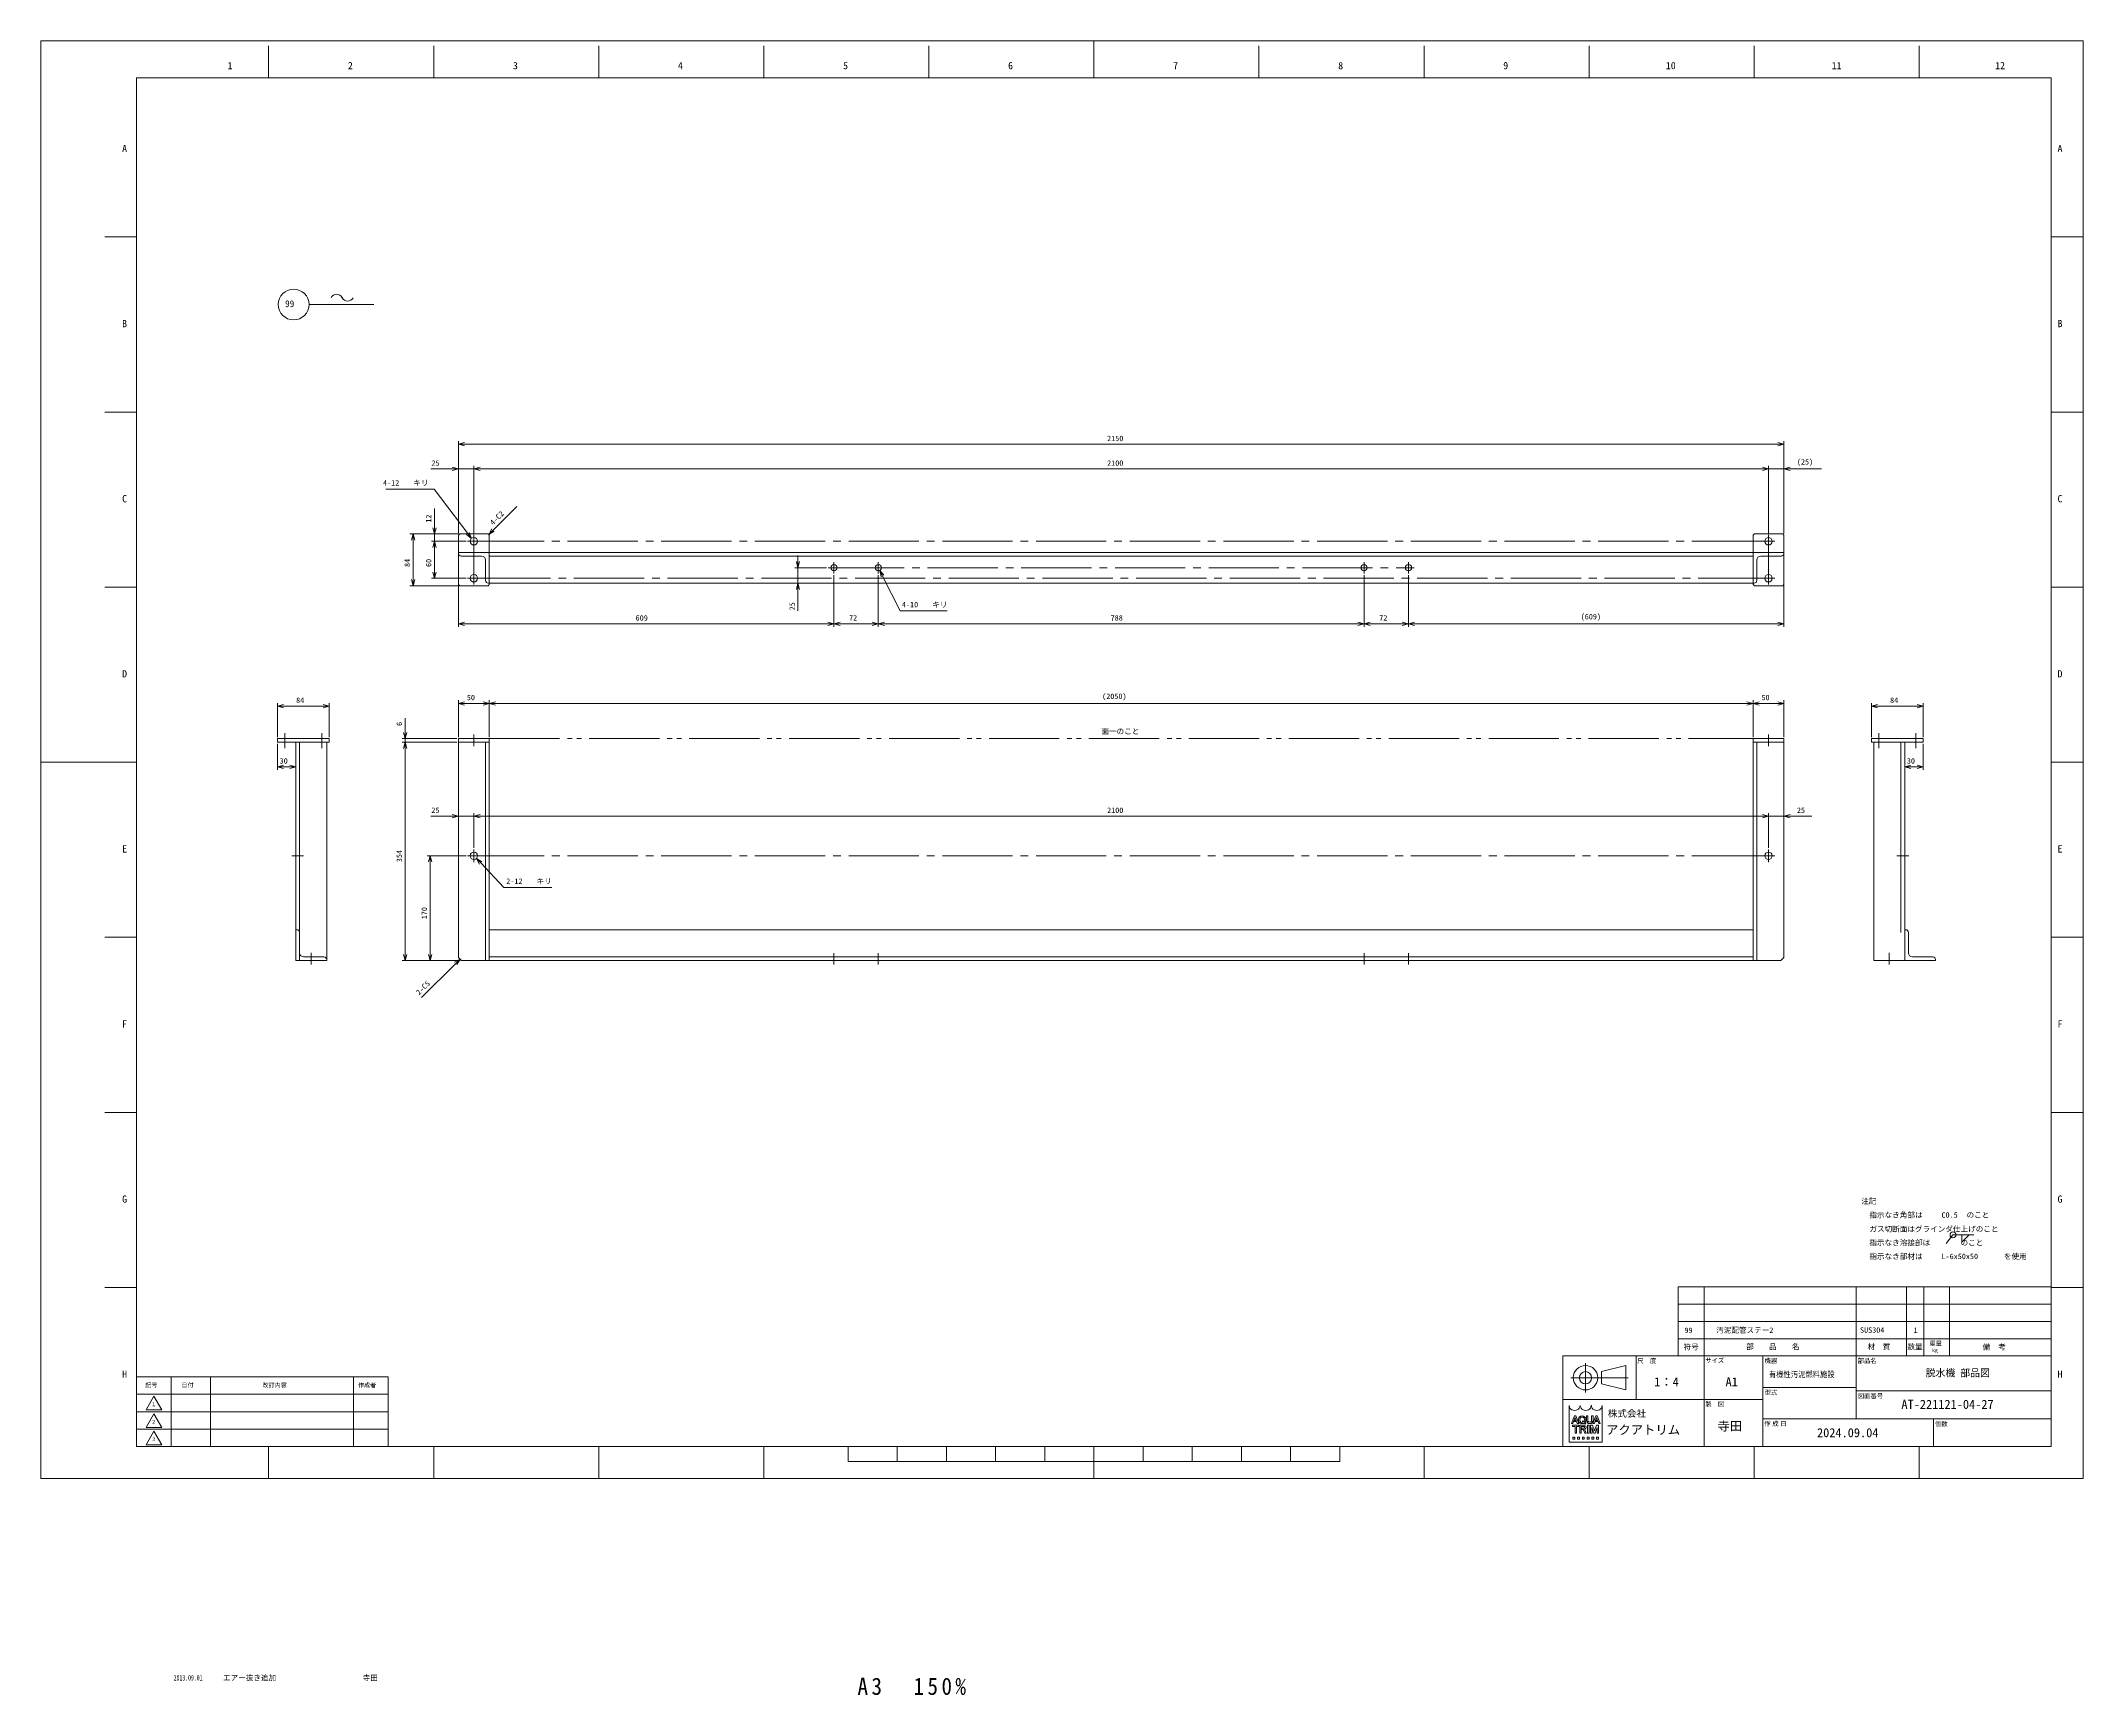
# Model space of a CAD drawing. Units: millimetres at full size. Extents: x -1656 to 1656, y -1508 to 1175.
import ezdxf
from ezdxf.enums import TextEntityAlignment as Align

# ---------------------------------------------------------------- set-up
doc = ezdxf.new("R2010")
doc.units = ezdxf.units.MM
doc.header["$LTSCALE"] = 12.6647
doc.linetypes.add('CHAIN2', pattern=[12, 9, -1, 1, -1])
doc.linetypes.add('DOUBLE_CHAIN2', pattern=[12.8, 9, -1, 0.6, -0.6, 0.6, -1])
for name, color, linetype, lineweight in [('0-0_90_FRAME', 2, 'Continuous', 9), ('0-1_91_BLANK', 6, 'Continuous', 9), ('0-2_08_DIM', 3, 'Continuous', 9), ('0-3_06_PHANTOM', 7, 'DOUBLE_CHAIN2', 9), ('0-4_0', 134, 'Continuous', 9), ('0-5_05_CENTER', 2, 'CHAIN2', 9), ('0-6_04_HIDDEN', 7, 'Continuous', 9)]:
    doc.layers.add(name, color=color, linetype=linetype, lineweight=lineweight)
doc.layers.add('0-7_07_TEXT', color=3, linetype='Continuous')
doc.layers.add('0-8', color=7, linetype='Continuous')
doc.styles.add('ＭＳ ゴシック', font='')
doc.styles.add('ＭＳ Ｐゴシック', font='')
doc.styles.get('ＭＳ ゴシック').set_extended_font_data('MS Gothic')
doc.styles.get('ＭＳ Ｐゴシック').set_extended_font_data('MS PGothic')

# ---------------------------------------------------------------- blocks, each defined once
blk = doc.blocks.new('p1ba05')
at = {"layer": '0-2_08_DIM'}
for centre, start, end in [((-2.954, 0.285), 24.22764, 155.57578), ((0, 1.621), 204.22764, 335.57578)]:
    blk.add_arc(centre, 1.621, start, end, dxfattribs=at)
blk = doc.blocks.new('Weld-line')
at = {"layer": '0-2_08_DIM'}
blk.add_line((0, 0), (1, 0), dxfattribs=at)
blk = doc.blocks.new('Weld10-s5')
at = {"layer": '0-2_08_DIM'}
blk.add_circle((0, 0), 2, dxfattribs=at)
blk = doc.blocks.new('Weld10-a1')
at = {"layer": '0-2_08_DIM'}
blk.add_lwpolyline([(5, 0), (0, 5), (0, 0)], close=True, dxfattribs=at)
blk = doc.blocks.new('Jis_w20130906110600')
at = {"layer": '0-2_08_DIM'}
blk.add_line((-4.631, -5.765), (0, 0), dxfattribs=at)
blk.add_blockref('Weld10-s5', (0, 0), dxfattribs=at)
at = {"layer": '0-2_08_DIM', "xscale": 14, "yscale": 14}
blk.add_blockref('Weld-line', (0, 0), dxfattribs=at)
at = {"layer": '0-2_08_DIM', "xscale": -1, "rotation": 180}
blk.add_blockref('Weld10-a1', (6, 0), dxfattribs=at)
blk = doc.blocks.new('KK015066_54_5_1_1')
at = {"layer": '0-6_04_HIDDEN'}
for p, q in [((1.5, 50), (0, 50)), ((0, 0), (0, 50)), ((6, 12.5), (6, 45.5)), ((0, 0), (50, 0)), ((45.5, 6), (12.5, 6)), ((50, 1.5), (50, 0))]:
    blk.add_line(p, q, dxfattribs=at)
for centre, radius, start, end in [((1.5, 45.5), 4.5, 0, 90), ((12.5, 12.5), 6.5, 180, 270), ((45.5, 1.5), 4.5, 0, 90)]:
    blk.add_arc(centre, radius, start, end, dxfattribs=at)
blk = doc.blocks.new('AM_BALLOON1')
at = {"layer": '0-2_08_DIM'}
blk.add_circle((0, 0), 5, dxfattribs=at)
blk = doc.blocks.new('_Open30')
at = {"layer": '0-2_08_DIM'}
blk.add_line((0, 0), (-1, 0), dxfattribs=at)
blk.add_lwpolyline([(-1, 0.268), (0, 0), (-1, -0.268)], dxfattribs=at)

msp = doc.modelspace()

# ---------------------------------------------------------------- linework, layer by layer
at = {"layer": '0-0_90_FRAME'}
for p, q in [((-1286.9, 1115.59), (-1286.9, 1167.44)), ((-1019.17, 1115.59), (-1019.17, 1167.44)), ((-751.44, 1115.59), (-751.44, 1167.44)), ((-483.7, 1115.59), (-483.7, 1167.44)), ((-215.97, 1115.59), (-215.97, 1167.44)), ((319.5, 1115.59), (319.5, 1167.44)), ((587.24, 1115.59), (587.24, 1167.44)), ((854.97, 1115.59), (854.97, 1167.44)), ((1122.71, 1115.59), (1122.71, 1167.44)), ((1390.44, 1115.59), (1390.44, 1167.44)), ((-1501.02, 857.45), (-1552.87, 857.45)), ((1656.41, 857.45), (1604.56, 857.45)), ((-1501.02, 573.46), (-1552.87, 573.46)), ((1656.41, 573.46), (1604.56, 573.46)), ((-1501.02, 289.47), (-1552.87, 289.47)), ((1656.41, 289.47), (1604.56, 289.47)), ((-1501.02, -278.51), (-1552.87, -278.51)), ((1656.41, -278.51), (1604.56, -278.51)), ((-1501.02, -562.5), (-1552.87, -562.5)), ((1656.41, -562.5), (1604.56, -562.5)), ((-1501.02, -846.49), (-1552.87, -846.49)), ((999.67, -845.54), (999.67, -957.54)), ((999.67, -845.54), (1604.56, -845.54)), ((1041.67, -845.54), (1041.67, -957.54)), ((1288.03, -845.54), (1288.03, -957.54)), ((1369.81, -845.54), (1369.81, -957.54)), ((1397.81, -845.54), (1397.81, -957.54)), ((1439.81, -845.54), (1439.81, -957.54)), ((1656.41, -846.49), (1604.56, -846.49)), ((999.67, -873.54), (1604.56, -873.54)), ((999.67, -901.54), (1604.56, -901.54)), ((999.67, -929.54), (1604.56, -929.54)), ((828.74, -1067.35), (832.33, -1057.27)), ((831.27, -1054.55), (833.39, -1054.55)), ((834.02, -1062.03), (832.33, -1057.27)), ((838.22, -1067.29), (833.39, -1054.55)), ((850.64, -1062.18), (850.64, -1054.55)), ((852.95, -1054.55), (850.64, -1054.55)), ((852.95, -1061.72), (852.95, -1054.55)), ((861.4, -1062.18), (861.4, -1054.55)), ((863.57, -1067.35), (867.16, -1057.27)), ((866.1, -1054.55), (868.22, -1054.55)), ((868.86, -1062.03), (867.16, -1057.27)), ((873.05, -1067.29), (868.22, -1054.55)), ((826.44, -1067.35), (826.44, -1067.29)), ((826.44, -1067.35), (828.74, -1067.35)), ((828.1, -1069.92), (838.6, -1069.92)), ((828.1, -1069.92), (828.1, -1071.71)), ((828.1, -1071.71), (831.94, -1071.71)), ((828.74, -1089.43), (828.74, -1092.5)), ((829.99, -1063.98), (830.68, -1062.03)), ((829.99, -1063.98), (834.72, -1063.98)), ((830.68, -1062.03), (834.02, -1062.03)), ((832.2, -1082.72), (832.2, -1071.96)), ((832.2, -1082.72), (834.5, -1082.72)), ((834.5, -1082.72), (834.5, -1071.96)), ((834.76, -1071.71), (838.6, -1071.71)), ((836.42, -1089.43), (836.42, -1092.5)), ((837.67, -1060.18), (837.67, -1061.72)), ((838.22, -1067.35), (838.22, -1067.29)), ((838.6, -1069.92), (838.6, -1071.71)), ((839.81, -1060.33), (839.81, -1061.56)), ((840.06, -1069.92), (840.06, -1082.72)), ((840.06, -1069.92), (845.95, -1069.92)), ((842.37, -1071.71), (846.26, -1071.71)), ((842.44, -1076.65), (842.44, -1074.86)), ((842.44, -1074.86), (846.26, -1074.86)), ((842.44, -1076.65), (844.96, -1076.65)), ((844.06, -1063.96), (845.2, -1062.75)), ((844.06, -1063.96), (845.11, -1064.98)), ((844.11, -1089.43), (844.11, -1092.5)), ((845.2, -1062.75), (849.94, -1066.66)), ((845.91, -1077.3), (847.86, -1082.72)), ((846.56, -1063.82), (848.21, -1065.18)), ((846.68, -1066.5), (848.46, -1068.24)), ((847.32, -1060.33), (847.32, -1061.56)), ((847.86, -1082.72), (850.34, -1082.72)), ((848.14, -1077.22), (850.34, -1082.62)), ((848.46, -1068.24), (849.94, -1066.66)), ((849.46, -1060.18), (849.46, -1061.72)), ((850.34, -1082.62), (850.34, -1082.72)), ((851.79, -1089.43), (851.79, -1092.5)), ((852.29, -1069.92), (855.1, -1069.92)), ((852.29, -1069.92), (852.29, -1071.71)), ((852.29, -1082.72), (852.29, -1080.93)), ((852.54, -1080.67), (852.54, -1071.96)), ((854.85, -1080.67), (854.85, -1071.96)), ((855.1, -1069.92), (855.1, -1071.71)), ((856.4, -1067.35), (855.64, -1067.35)), ((857.41, -1069.92), (860.76, -1069.92)), ((859.48, -1089.43), (859.48, -1092.5)), ((862.66, -1082.72), (859.71, -1073.76)), ((863.82, -1079.22), (860.76, -1069.92)), ((861.27, -1067.35), (861.27, -1067.29)), ((861.27, -1067.35), (863.57, -1067.35)), ((862.66, -1082.72), (864.97, -1082.72)), ((863.82, -1079.22), (866.87, -1069.92)), ((864.82, -1063.98), (865.52, -1062.03)), ((864.82, -1063.98), (869.55, -1063.98)), ((864.97, -1082.72), (867.92, -1073.76)), ((865.52, -1062.03), (868.86, -1062.03)), ((870.22, -1069.92), (866.87, -1069.92)), ((870.24, -1089.43), (870.24, -1092.5)), ((873.05, -1067.35), (873.05, -1067.29)), ((-1286.9, -1156.24), (-1286.9, -1104.63)), ((-1019.17, -1156.24), (-1019.17, -1104.63)), ((-751.44, -1156.24), (-751.44, -1104.63)), ((-483.7, -1156.24), (-483.7, -1104.63)), ((587.24, -1156.24), (587.24, -1104.63)), ((854.97, -1156.24), (854.97, -1104.63)), ((1122.71, -1156.24), (1122.71, -1104.63)), ((1390.44, -1156.24), (1390.44, -1104.63))]:
    msp.add_line(p, q, dxfattribs=at)
at = {"layer": '0-0_90_FRAME', "color": 6}
for p, q in [((51.77, 1175.44), (51.77, 1115.59)), ((-1656.41, 5.48), (-1501.02, 5.48)), ((1656.41, 5.48), (1604.56, 5.48)), ((-347.06, -1128.56), (-347.06, -1104.63)), ((-267.3, -1128.56), (-267.3, -1104.63)), ((-187.53, -1128.56), (-187.53, -1104.63)), ((-107.76, -1128.56), (-107.76, -1104.63)), ((-28, -1128.56), (-28, -1104.63)), ((51.77, -1156.24), (51.77, -1104.63)), ((131.53, -1128.56), (131.53, -1104.63)), ((211.3, -1128.56), (211.3, -1104.63)), ((291.07, -1128.56), (291.07, -1104.63)), ((370.83, -1128.56), (370.83, -1104.63)), ((450.6, -1128.56), (450.6, -1104.63)), ((-347.06, -1128.56), (450.6, -1128.56))]:
    msp.add_line(p, q, dxfattribs=at)
at = {"layer": '0-0_90_FRAME', "color": 134}
for p, q in [((931.36, -1028.26), (931.36, -957.54)), ((999.67, -957.54), (1604.56, -957.54)), ((1041.67, -1104.63), (1041.67, -957.54)), ((1136.99, -1104.63), (1136.99, -957.54)), ((1288.03, -957.54), (1288.03, -1059.37)), ((-1445.02, -1104.63), (-1445.02, -991.48)), ((-1381.02, -1104.63), (-1381.02, -991.48)), ((-1149.02, -1104.63), (-1149.02, -991.48)), ((825.43, -992.9), (918.49, -992.9)), ((849.19, -1016.66), (849.19, -969.14)), ((-1501.02, -1019.77), (-1093.02, -1019.77)), ((1136.99, -1008.46), (1288.03, -1008.46)), ((1288.03, -1014.11), (1604.56, -1014.11)), ((-1501.02, -1048.06), (-1093.02, -1048.06)), ((1136.99, -1028.26), (812.56, -1028.26)), ((1136.99, -1059.37), (1604.56, -1059.37)), ((1413.53, -1059.37), (1413.53, -1104.63)), ((-1501.02, -1076.34), (-1093.02, -1076.34))]:
    msp.add_line(p, q, dxfattribs=at)
at = {"layer": '0-0_90_FRAME', "color": 6}
msp.add_lwpolyline([(-1501.02, -1104.63), (1604.56, -1104.63), (1604.56, 1115.59), (-1501.02, 1115.59)], close=True, dxfattribs=at)
at = {"layer": '0-0_90_FRAME', "color": 134}
for points in [[(812.56, -1104.63), (1604.56, -1104.63), (1604.56, -957.54), (812.56, -957.54)], [(-1501.02, -1104.63), (-1093.02, -1104.63), (-1093.02, -991.48), (-1501.02, -991.48)], [(874.93, -983), (914.53, -973.1), (914.53, -1012.7), (874.93, -1002.8)], [(-1485.75, -1045.05), (-1473.02, -1023), (-1460.29, -1045.05)], [(-1485.75, -1073.34), (-1473.02, -1051.29), (-1460.29, -1073.34)], [(-1485.75, -1101.62), (-1473.02, -1079.58), (-1460.29, -1101.62)]]:
    msp.add_lwpolyline(points, close=True, dxfattribs=at)
at = {"layer": '0-0_90_FRAME'}
for points in [[(876.38, -1037.94), (876.38, -1097.12), (822.59, -1097.12), (822.59, -1037.94)], [(826.44, -1067.35), (826.44, -1067.29), (831.27, -1054.55)], [(859.09, -1061.72), (859.09, -1054.55), (861.4, -1054.55)], [(861.27, -1067.35), (861.27, -1067.29), (866.1, -1054.55)], [(828.74, -1089.43), (831.81, -1089.43), (831.81, -1092.5), (828.74, -1092.5)], [(838.22, -1067.35), (835.92, -1067.35), (834.72, -1063.98)], [(836.42, -1089.43), (839.5, -1089.43), (839.5, -1092.5), (836.42, -1092.5)], [(840.06, -1082.72), (842.37, -1082.72), (842.37, -1071.71)], [(844.11, -1089.43), (847.18, -1089.43), (847.18, -1092.5), (844.11, -1092.5)], [(851.79, -1089.43), (854.87, -1089.43), (854.87, -1092.5), (851.79, -1092.5)], [(852.29, -1082.72), (855.1, -1082.72), (855.1, -1080.93)], [(857.41, -1069.92), (857.41, -1082.72), (859.72, -1082.72), (859.71, -1073.76)], [(859.48, -1089.43), (862.55, -1089.43), (862.55, -1092.5), (859.48, -1092.5)], [(870.24, -1089.43), (867.16, -1089.43), (867.16, -1092.5), (870.24, -1092.5)], [(867.92, -1073.76), (867.92, -1082.72), (870.22, -1082.72), (870.22, -1069.92)], [(873.05, -1067.35), (870.75, -1067.35), (869.55, -1063.98)]]:
    msp.add_lwpolyline(points, dxfattribs=at)
at = {"layer": '0-0_90_FRAME', "color": 134}
for radius in [19.8, 9.9]:
    msp.add_circle((849.19, -992.9), radius, dxfattribs=at)
at = {"layer": '0-0_90_FRAME'}
for centre, radius, start, end in [((822.59, -1038.2), 0.256, 0, 90), ((840.52, -1038.2), 0.256, 0, 180), ((840.52, -1038.2), 0.256, 0, 90), ((858.45, -1038.2), 0.256, 0, 180), ((876.38, -1038.2), 0.256, 90, 180), ((831.94, -1071.96), 0.256, 0, 90), ((834.76, -1071.96), 0.256, 90, 180), ((844.96, -1077.68), 1.02, 21.9283, 90), ((846.2, -1073.28), 1.58, 271.99706, 88.00294), ((846.59, -1077.85), 1.68, 22.27295, 58.55311), ((856.06, -1061.95), 5.42, 182.45003, 265.55526), ((852.29, -1071.96), 0.256, 0, 90), ((852.29, -1080.67), 0.256, 270, 0), ((857.52, -1061.78), 4.57, 179.25279, 218.96457), ((856.02, -1060.92), 4.26, 241.15773, 298.84227), ((855.1, -1071.96), 0.256, 90, 180), ((855.1, -1080.67), 0.256, 180, 270), ((855.98, -1061.95), 5.42, 274.44474, 357.54997), ((854.52, -1061.78), 4.57, 321.03543, 0.74721)]:
    msp.add_arc(centre, radius, start, end, dxfattribs=at)
for centre, major_axis, ratio, start_param, end_param in [((831.56, -1038.2), (-8.71, 0), 0.882353, 6.2831853, 9.424778), ((843.56, -1060.18), (-5.89, 0), 0.956522, 3.1415927, 6.2831853), ((843.56, -1060.33), (3.76, 0), 0.994718, 6.2831853, 9.424778), ((849.49, -1038.2), (-8.71, 0), 0.882353, 6.2831853, 9.424778), ((867.42, -1038.2), (-8.71, 0), 0.882353, 6.2831853, 9.424778), ((843.56, -1061.72), (-5.89, 0), 0.956522, 6.2831853, 8.4104559), ((843.56, -1061.57), (3.76, 0), 0.995036, 3.1415927, 5.1354926), ((845.95, -1073.28), (-4.13, 0), 0.81482, 1.9440695, 4.712389), ((843.56, -1061.57), (3.76, 0), 0.995036, 5.6366671, 6.2831853), ((843.56, -1061.72), (-5.89, 0), 0.956522, 2.4802046, 3.1415927)]:
    msp.add_ellipse(centre, major_axis=major_axis, ratio=ratio, start_param=start_param, end_param=end_param, dxfattribs=at)
at = {"layer": '0-1_91_BLANK'}
msp.add_lwpolyline([(-1656.41, -1156.24), (1656.41, -1156.24), (1656.41, 1175.44), (-1656.41, 1175.44)], close=True, dxfattribs=at)
at = {"layer": '0-2_08_DIM'}
for p, q in [((-1221.29, 747.73), (-1116.46, 747.73)), ((-978.95, 376.29), (-978.95, 526.09)), ((1161.06, 521.09), (-968.95, 521.09)), ((1171.06, 376.29), (1171.06, 526.09)), ((-988.95, 481.09), (-1023.95, 481.09)), ((-978.95, 376.29), (-978.95, 486.09)), ((-953.95, 481.09), (-978.95, 481.09)), ((-953.95, 376.58), (-953.95, 486.09)), ((-953.95, 376.58), (-953.95, 486.09)), ((-943.95, 481.09), (-933.95, 481.09)), ((-943.95, 481.09), (1136.06, 481.09)), ((1136.06, 481.09), (1126.06, 481.09)), ((1146.06, 376.58), (1146.06, 486.09)), ((1146.06, 376.58), (1146.06, 486.09)), ((1146.06, 481.09), (1171.06, 481.09)), ((1171.06, 376.29), (1171.06, 486.09)), ((1181.06, 481.09), (1232.06, 481.09)), ((-1017.93, 385.79), (-1017.93, 416.79)), ((-922.88, 381.86), (-884.29, 420.45)), ((-979.45, 375.79), (-1057.65, 375.79)), ((-1052.65, 301.79), (-1052.65, 365.79)), ((-979.45, 375.79), (-1022.93, 375.79)), ((-1017.93, 363.79), (-1017.93, 375.79)), ((-966.74, 363.79), (-1022.93, 363.79)), ((-966.74, 363.79), (-1022.93, 363.79)), ((-1017.93, 353.79), (-1017.93, 313.79)), ((-1017.93, 353.79), (-1017.93, 343.79)), ((-428.25, 330.79), (-428.25, 340.79)), ((-966.74, 303.79), (-1022.93, 303.79)), ((-978.95, 298.29), (-978.95, 224.98)), ((-381.79, 320.79), (-433.25, 320.79)), ((-428.25, 320.79), (-428.25, 295.79)), ((-369.95, 308.95), (-369.95, 224.98)), ((-369.95, 308.69), (-369.95, 224.98)), ((-297.95, 308.95), (-297.95, 224.98)), ((-297.95, 308.95), (-297.95, 224.98)), ((490.05, 308.95), (490.05, 224.98)), ((490.05, 308.95), (490.05, 224.98)), ((562.05, 308.95), (562.05, 224.98)), ((562.05, 308.95), (562.05, 224.98)), ((1171.06, 298.29), (1171.06, 224.98)), ((-979.45, 291.79), (-1057.65, 291.79)), ((-381.79, 295.79), (-433.25, 295.79)), ((-428.25, 285.79), (-428.25, 250.79)), ((-379.95, 229.98), (-968.95, 229.98)), ((-359.95, 229.98), (-307.95, 229.98)), ((-287.95, 229.98), (480.05, 229.98)), ((500.05, 229.98), (552.05, 229.98)), ((572.05, 229.98), (1161.06, 229.98)), ((-1272.68, 46.24), (-1272.68, 101.47)), ((-1188.68, 46.24), (-1188.68, 101.47)), ((-978.95, 46.24), (-978.95, 105.87)), ((-938.95, 100.87), (-968.95, 100.87)), ((-928.95, 46.24), (-928.95, 105.87)), ((-928.95, 46.24), (-928.95, 105.87)), ((-918.95, 100.87), (1111.06, 100.87)), ((1121.06, 46.24), (1121.06, 105.87)), ((1121.06, 46.24), (1121.06, 105.87)), ((1131.06, 100.87), (1161.06, 100.87)), ((1171.06, 46.24), (1171.06, 105.87)), ((1312.9, 46.24), (1312.9, 101.47)), ((1396.9, 46.24), (1396.9, 101.47)), ((-1262.68, 96.47), (-1198.68, 96.47)), ((-1065.53, 53.74), (-1065.53, 76.74)), ((1386.9, 96.47), (1322.9, 96.47)), ((-1272.68, 35.24), (-1272.68, -7.03)), ((-1242.68, 35.24), (-1242.68, -7.03)), ((-981.45, 43.74), (-1070.53, 43.74)), ((-981.45, 37.74), (-1070.53, 37.74)), ((-981.45, 37.74), (-1070.53, 37.74)), ((-1065.53, 37.74), (-1065.53, 43.74)), ((1366.9, 35.24), (1366.9, -7.03)), ((1396.9, 35.24), (1396.9, -7.03)), ((-1065.53, -306.26), (-1065.53, 27.74)), ((-1065.53, 27.74), (-1065.53, 17.74)), ((-1252.68, -2.03), (-1262.68, -2.03)), ((1376.9, -2.03), (1386.9, -2.03)), ((-988.95, -81.96), (-1023.95, -81.96)), ((-978.95, -133.47), (-978.95, -76.96)), ((-953.95, -81.96), (-978.95, -81.96)), ((-953.95, -133.47), (-953.95, -76.96)), ((-953.95, -133.47), (-953.95, -76.96)), ((-943.95, -81.96), (1136.06, -81.96)), ((-943.95, -81.96), (-933.95, -81.96)), ((1136.06, -81.96), (1126.06, -81.96)), ((1146.06, -133.47), (1146.06, -76.96)), ((1146.06, -133.47), (1146.06, -76.96)), ((1146.06, -81.96), (1171.06, -81.96)), ((1171.06, -133.47), (1171.06, -76.96)), ((1181.06, -81.96), (1216.06, -81.96)), ((-966.74, -146.26), (-1029.88, -146.26)), ((-1024.88, -156.26), (-1024.88, -306.26)), ((-976.45, -316.26), (-1070.53, -316.26)), ((-983.52, -320.84), (-1038.94, -376.26)), ((-976.45, -316.26), (-1029.88, -316.26))]:
    msp.add_line(p, q, dxfattribs=at)
for points in [[(-1096.77, 448.31), (-1018.67, 448.31), (-963.68, 376.49)], [(-186.5, 250.9), (-262.6, 250.9), (-291.18, 307.41)], [(-827.31, -197.71), (-905.41, -197.71), (-942.97, -157.9)]]:
    msp.add_lwpolyline(points, dxfattribs=at)
at = {"layer": '0-3_06_PHANTOM'}
msp.add_line((-928.95, 43.74), (1121.06, 43.74), dxfattribs=at)
at = {"layer": '0-4_0'}
for p, q in [((1121.06, 345.79), (-928.95, 345.79)), ((1121.06, 339.79), (-928.95, 339.79)), ((1121.06, 295.79), (-928.95, 295.79)), ((-1236.68, -316.26), (-1236.68, 37.74)), ((-934.95, 37.74), (-934.95, -316.26)), ((1127.06, 37.74), (1127.06, -316.26)), ((1360.9, -270.76), (1360.9, 37.74)), ((-903.95, -266.26), (-928.95, -266.26)), ((1096.06, -266.26), (-903.95, -266.26)), ((1096.06, -266.26), (1121.06, -266.26)), ((-903.95, -310.26), (-928.95, -310.26)), ((-903.95, -316.26), (-928.95, -316.26)), ((1096.06, -310.26), (-903.95, -310.26)), ((1096.06, -316.26), (-903.95, -316.26)), ((1096.06, -310.26), (1121.06, -310.26)), ((1096.06, -316.26), (1121.06, -316.26))]:
    msp.add_line(p, q, dxfattribs=at)
for points in [[(-928.95, 373.79), (-928.95, 293.79), (-930.95, 291.79), (-976.95, 291.79), (-978.95, 293.79), (-978.95, 373.79), (-976.95, 375.79), (-930.95, 375.79)], [(1121.06, 373.79), (1121.06, 293.79), (1123.06, 291.79), (1169.06, 291.79), (1171.06, 293.79), (1171.06, 373.79), (1169.06, 375.79), (1123.06, 375.79)], [(-1272.68, 43.74), (-1188.68, 43.74), (-1188.68, 37.74), (-1272.68, 37.74)], [(-1242.68, -316.26), (-1192.68, -316.26), (-1192.68, 37.74), (-1242.68, 37.74)], [(-928.95, 37.74), (-928.95, 43.74), (-978.95, 43.74), (-978.95, 37.74)], [(-928.95, -316.26), (-928.95, 37.74), (-978.95, 37.74), (-978.95, -311.26), (-973.95, -316.26)], [(1171.06, 37.74), (1171.06, 43.74), (1121.06, 43.74), (1121.06, 37.74)], [(1121.06, -316.26), (1121.06, 37.74), (1171.06, 37.74), (1171.06, -311.26), (1166.06, -316.26)], [(1396.9, 43.74), (1312.9, 43.74), (1312.9, 37.74), (1396.9, 37.74)], [(1366.9, -316.26), (1316.9, -316.26), (1316.9, 37.74), (1366.9, 37.74)]]:
    msp.add_lwpolyline(points, close=True, dxfattribs=at)
for centre, radius in [((-953.95, 363.79), 6), ((1146.06, 363.79), 6), ((-953.95, 303.79), 6), ((-369.95, 320.79), 5), ((-297.95, 320.79), 5), ((490.05, 320.79), 5), ((562.05, 320.79), 5), ((1146.06, 303.79), 6), ((-953.95, -146.26), 6), ((1146.06, -146.26), 6)]:
    msp.add_circle(centre, radius, dxfattribs=at)
at = {"layer": '0-5_05_CENTER'}
for p, q in [((-953.95, 353.5), (-953.95, 374.08)), ((1146.06, 353.5), (1146.06, 374.08)), ((-964.24, 363.79), (-943.66, 363.79)), ((-953.95, 332.58), (-953.95, 353.15)), ((1156.35, 363.79), (1135.77, 363.79)), ((1146.06, 332.58), (1146.06, 353.15)), ((-964.24, 303.79), (-943.66, 303.79)), ((-953.95, 293.5), (-953.95, 314.08)), ((-360.61, 320.79), (-379.29, 320.79)), ((-369.95, 311.45), (-369.95, 330.13)), ((-369.95, 320.79), (562.05, 320.79)), ((-288.61, 320.79), (-307.29, 320.79)), ((-297.95, 311.45), (-297.95, 330.13)), ((480.71, 320.79), (499.4, 320.79)), ((490.05, 311.45), (490.05, 330.13)), ((552.71, 320.79), (571.4, 320.79)), ((562.05, 311.45), (562.05, 330.13)), ((1156.35, 303.79), (1135.77, 303.79)), ((1146.06, 293.5), (1146.06, 314.08)), ((-1260.68, 28.43), (-1260.68, 52.58)), ((-1200.68, 28.43), (-1200.68, 52.58)), ((-953.95, 50.4), (-953.95, 31.31)), ((1146.06, 50.4), (1146.06, 31.31)), ((1324.9, 28.43), (1324.9, 52.58)), ((1384.9, 28.43), (1384.9, 52.58)), ((-1249.24, -146.26), (-1230.11, -146.26)), ((-964.24, -146.26), (-943.66, -146.26)), ((-953.95, -156.55), (-953.95, -135.97)), ((-953.95, -146.26), (1146.06, -146.26)), ((1156.35, -146.26), (1135.77, -146.26)), ((1146.06, -156.55), (1146.06, -135.97)), ((1373.47, -146.26), (1354.33, -146.26)), ((-1217.68, -322.83), (-1217.68, -303.69)), ((-369.95, -304.04), (-369.95, -322.73)), ((-297.95, -304.04), (-297.95, -322.73)), ((490.05, -304.04), (490.05, -322.73)), ((562.05, -304.04), (562.05, -322.73)), ((1341.9, -322.83), (1341.9, -303.69))]:
    msp.add_line(p, q, dxfattribs=at)
msp.add_lwpolyline([(1146.06, 303.79), (-953.95, 303.79), (-953.95, 363.79), (1146.06, 363.79)], close=True, dxfattribs=at)

# ---------------------------------------------------------------- block references
at = {"layer": '0-2_08_DIM'}
for name, p, xscale, yscale in [('AM_BALLOON1', (-1246.32, 747.76), 5, 5), ('p1ba05', (-1158.81, 753.2), 6, 6), ('_Open30', (1171.06, 521.09), 10, 10), ('_Open30', (-978.95, 481.09), 10, 10), ('_Open30', (1146.06, 481.09), 10, 10), ('_Open30', (1146.06, 481.09), 10, 10), ('_Open30', (-369.95, 229.98), 10, 10), ('_Open30', (-297.95, 229.98), 10, 10), ('_Open30', (490.05, 229.98), 10, 10), ('_Open30', (562.05, 229.98), 10, 10), ('_Open30', (1171.06, 229.98), 10, 10), ('_Open30', (-928.95, 100.87), 10, 10), ('_Open30', (1121.06, 100.87), 10, 10), ('_Open30', (1171.06, 100.87), 10, 10), ('_Open30', (-1188.68, 96.47), 10, 10), ('_Open30', (1396.9, 96.47), 10, 10), ('_Open30', (-1242.68, -2.03), 10, 10), ('_Open30', (1396.9, -2.03), 10, 10), ('_Open30', (-978.95, -81.96), 10, 10), ('_Open30', (1146.06, -81.96), 10, 10), ('_Open30', (1146.06, -81.96), 10, 10), ('Jis_w20130906110600', (1445.28, -761.13), 2.4, 2.4)]:
    msp.add_blockref(name, p, dxfattribs=dict(at, xscale=xscale, yscale=yscale))
at = {"layer": '0-2_08_DIM', "xscale": 10, "yscale": 10}
for p, rotation in [((-978.95, 521.09), 180), ((-953.95, 481.09), 180), ((-953.95, 481.09), 180), ((1171.06, 481.09), 180), ((-1052.65, 375.79), 90), ((-1017.93, 375.79), 270), ((-957.6, 368.55), 307.44319), ((-929.95, 374.79), 225), ((-1017.93, 363.79), 90), ((-1017.93, 363.79), 90), ((-1052.65, 291.79), 270), ((-1017.93, 303.79), 270), ((-428.25, 320.79), 270), ((-295.69, 316.33), 116.82958), ((-428.25, 295.79), 90), ((-978.95, 229.98), 180), ((-369.95, 229.98), 180), ((-297.95, 229.98), 180), ((490.05, 229.98), 180), ((562.05, 229.98), 180), ((-978.95, 100.87), 180), ((-928.95, 100.87), 180), ((1121.06, 100.87), 180), ((-1272.68, 96.47), 180), ((1312.9, 96.47), 180), ((-1065.53, 43.74), 270), ((-1065.53, 37.74), 90), ((-1065.53, 37.74), 90), ((-1272.68, -2.03), 180), ((1366.9, -2.03), 180), ((-953.95, -81.96), 180), ((-953.95, -81.96), 180), ((1171.06, -81.96), 180), ((-1024.88, -146.26), 90), ((-949.83, -150.63), 133.33458), ((-1065.53, -316.26), 270), ((-1024.88, -316.26), 270), ((-976.45, -313.76), 45)]:
    msp.add_blockref('_Open30', p, dxfattribs=dict(at, rotation=rotation))
at = {"layer": '0-6_04_HIDDEN', "xscale": -1, "rotation": 90}
msp.add_blockref('KK015066_54_5_1_1', (-928.95, 345.79), dxfattribs=at)
at = {"layer": '0-6_04_HIDDEN', "rotation": 270}
msp.add_blockref('KK015066_54_5_1_1', (1121.06, 345.79), dxfattribs=at)
at = {"layer": '0-6_04_HIDDEN'}
for p in [(-1242.68, -316.26), (1366.9, -316.26)]:
    msp.add_blockref('KK015066_54_5_1_1', p, dxfattribs=at)

# ---------------------------------------------------------------- texts
at = {"layer": '0-0_90_FRAME', "color": 134}
for s, height, style, p in [('1', 11.73, 'ＭＳ ゴシック', (-1353.57, 1125.92)), ('2', 11.73, 'ＭＳ ゴシック', (-1158.37, 1125.92)), ('3', 11.73, 'ＭＳ ゴシック', (-890.64, 1125.92)), ('4', 11.73, 'ＭＳ ゴシック', (-622.9, 1125.92)), ('5', 11.73, 'ＭＳ ゴシック', (-355.17, 1125.92)), ('6', 11.73, 'ＭＳ ゴシック', (-87.43, 1125.92)), ('7', 11.73, 'ＭＳ ゴシック', (180.3, 1125.92)), ('8', 11.73, 'ＭＳ ゴシック', (448.04, 1125.92)), ('9', 11.73, 'ＭＳ ゴシック', (715.77, 1125.92)), ('10', 11.73, 'ＭＳ ゴシック', (979.51, 1125.92)), ('11', 11.73, 'ＭＳ ゴシック', (1248.57, 1125.92)), ('12', 11.73, 'ＭＳ ゴシック', (1513.64, 1125.92)), ('A', 11.73, 'ＭＳ ゴシック', (-1524.58, 991.45)), ('A', 11.73, 'ＭＳ ゴシック', (1614.87, 991.45)), ('B', 11.73, 'ＭＳ ゴシック', (-1524.58, 707.46)), ('B', 11.73, 'ＭＳ ゴシック', (1614.87, 707.46)), ('C', 11.73, 'ＭＳ ゴシック', (-1524.58, 423.47)), ('C', 11.73, 'ＭＳ ゴシック', (1614.87, 423.47)), ('D', 11.73, 'ＭＳ ゴシック', (-1524.58, 139.48)), ('D', 11.73, 'ＭＳ ゴシック', (1614.87, 139.48)), ('E', 11.73, 'ＭＳ ゴシック', (-1524.58, -144.51)), ('E', 11.73, 'ＭＳ ゴシック', (1614.87, -144.51)), ('F', 11.73, 'ＭＳ ゴシック', (-1524.58, -428.5)), ('F', 11.73, 'ＭＳ ゴシック', (1614.87, -428.5)), ('G', 11.73, 'ＭＳ ゴシック', (-1524.58, -712.49)), ('G', 11.73, 'ＭＳ ゴシック', (1614.87, -712.49)), ('サイズ', 7.331, 'ＭＳ Ｐゴシック', (1043.47, -970.65)), ('機器', 7.331, 'ＭＳ Ｐゴシック', (1139.7, -971.23)), ('部品名', 7.331, 'ＭＳ Ｐゴシック', (1290.75, -971.23)), ('H', 11.73, 'ＭＳ ゴシック', (-1524.58, -996.48)), ('尺\u3000度', 7.331, 'ＭＳ Ｐゴシック', (933.15, -971.4)), ('1：4', 14.66, 'ＭＳ ゴシック', (960.52, -1011.28)), ('A1', 14.66, 'ＭＳ ゴシック', (1076.33, -1011.28)), ('脱水機 部品図', 11.73, 'ＭＳ ゴシック', (1401.06, -994.38)), ('H', 11.73, 'ＭＳ ゴシック', (1614.87, -996.48)), ('記号', 7.038, 'ＭＳ Ｐゴシック', (-1486.99, -1010.43)), ('日付', 7.038, 'ＭＳ Ｐゴシック', (-1428.36, -1010.43)), ('改訂内容', 7.038, 'ＭＳ Ｐゴシック', (-1296.95, -1010.59)), ('作成者', 7.038, 'ＭＳ Ｐゴシック', (-1141.97, -1010.43)), ('型式', 7.331, 'ＭＳ Ｐゴシック', (1139.7, -1022.65)), ('図面番号', 7.331, 'ＭＳ Ｐゴシック', (1290.75, -1028.3)), ('1', 6.22, 'ＭＳ ゴシック', (-1475.78, -1040.94)), ('製\u3000図', 7.331, 'ＭＳ Ｐゴシック', (1043.47, -1041.37)), ('AT-221121-04-27', 14.66, 'ＭＳ ゴシック', (1361.61, -1047.73)), ('3', 6.22, 'ＭＳ ゴシック', (-1475.78, -1097.51)), ('2', 6.22, 'ＭＳ ゴシック', (-1475.78, -1069.23)), ('寺田', 14.66, 'ＭＳ ゴシック', (1063.34, -1083.01)), ('作 成 日', 7.331, 'ＭＳ Ｐゴシック', (1139.01, -1073.44)), ('2024.09.04', 14.66, 'ＭＳ ゴシック', (1224.66, -1093.76)), ('個数', 7.331, 'ＭＳ Ｐゴシック', (1415.9, -1073.72))]:
    msp.add_text(s, height=height, dxfattribs=dict(at, style=style)).set_placement(p, align=Align.BOTTOM_LEFT)
at = {"layer": '0-0_90_FRAME', "color": 3, "style": 'ＭＳ ゴシック'}
for s, height, p in [('99', 8.798, (1009.64, -923.05)), ('汚泥配管ステー2', 8.798, (1061.18, -922.74)), ('SUS304', 8.798, (1294.48, -922.58)), ('1', 8.8, (1381.27, -922.85)), ('符号', 8.798, (1008.22, -949.92)), ('部\u3000\u3000品\u3000\u3000名', 8.798, (1109.95, -949.48)), ('材\u3000質', 8.798, (1306.71, -949.62)), ('数量', 8.798, (1371.28, -949.71)), ('重量', 7.331, (1406.96, -943.17)), ('kg', 5.865, (1411.38, -952.95)), ('備  考', 8.798, (1493.33, -949.92)), ('エアー抜き追加', 8.798, (-1360.94, -1486.59)), ('寺田', 8.798, (-1134.39, -1486.59))]:
    msp.add_text(s, height=height, dxfattribs=at).set_placement(p, align=Align.BOTTOM_LEFT)
at = {"layer": '0-0_90_FRAME', "color": 134, "style": 'ＭＳ ゴシック', "width": 0.9}
msp.add_text('有機性汚泥燃料施設', height=9.384, dxfattribs=at).set_placement((1146.75, -994.96), align=Align.BOTTOM_LEFT)
at = {"layer": '0-0_90_FRAME', "style": 'ＭＳ ゴシック'}
for s, height, p in [('株式会社', 11.09, (885.32, -1059.69)), ('アクアトリム', 14.66, (882.54, -1089.06))]:
    msp.add_text(s, height=height, dxfattribs=at).set_placement(p, align=Align.BOTTOM_LEFT)
at = {"layer": '0-0_90_FRAME', "color": 3, "style": 'ＭＳ ゴシック', "width": 0.65}
msp.add_text('2013.09.01', height=8.798, dxfattribs=at).set_placement((-1440.9, -1486.59), align=Align.BOTTOM_LEFT)
at = {"layer": '0-2_08_DIM'}
for s, style, p in [('2150', 'ＭＳ ゴシック', (73.2, 523.59)), ('(25)', 'ＭＳ ゴシック', (1192.13, 485.59)), ('25', 'ＭＳ ゴシック', (-1022.88, 483.59)), ('2100', 'ＭＳ ゴシック', (73.2, 483.59)), ('4-12', 'ＭＳ ゴシック', (-1101.34, 451.5)), ('キリ', 'ＭＳ Ｐゴシック', (-1052.2, 451.5)), ('4-10', 'ＭＳ ゴシック', (-259.66, 254.08)), ('キリ', 'ＭＳ Ｐゴシック', (-210.52, 254.08)), ('609', 'ＭＳ ゴシック', (-691.59, 232.48)), ('72', 'ＭＳ ゴシック', (-345.38, 232.48)), ('788', 'ＭＳ ゴシック', (78.91, 232.48)), ('72', 'ＭＳ ゴシック', (514.63, 232.48)), ('(609)', 'ＭＳ ゴシック', (841.41, 234.48)), ('84', 'ＭＳ ゴシック', (-1242.39, 98.97)), ('50', 'ＭＳ ゴシック', (-965.38, 103.37)), ('(2050)', 'ＭＳ ゴシック', (65.2, 105.37)), ('50', 'ＭＳ ゴシック', (1134.63, 103.37)), ('84', 'ＭＳ ゴシック', (1343.19, 98.97)), ('面一のこと', 'ＭＳ ゴシック', (63.89, 48.45)), ('30', 'ＭＳ ゴシック', (-1269.11, 0.47)), ('30', 'ＭＳ ゴシック', (1370.47, 0.47)), ('25', 'ＭＳ ゴシック', (-1022.88, -79.46)), ('2100', 'ＭＳ ゴシック', (73.2, -79.46)), ('25', 'ＭＳ ゴシック', (1192.13, -79.46)), ('2-12', 'ＭＳ ゴシック', (-901.47, -194.53)), ('キリ', 'ＭＳ Ｐゴシック', (-852.33, -194.53))]:
    msp.add_text(s, height=8.798, dxfattribs=dict(at, style=style)).set_placement(p, align=Align.BOTTOM_LEFT)
at = {"layer": '0-2_08_DIM', "style": 'ＭＳ ゴシック'}
for s, height, rotation, p in [('12', 8.798, 90, (-1020.43, 394.01)), ('4-C2', 8.798, 45, (-920.96, 387.31)), ('84', 8.798, 90, (-1055.15, 322.08)), ('60', 8.798, 90, (-1020.43, 322.08)), ('25', 8.798, 90, (-430.75, 251.86)), ('6', 8.8, 90, (-1068.03, 64.24)), ('354', 8.798, 90, (-1068.03, -156.69)), ('170', 8.798, 90, (-1027.38, -249.26)), ('2-C5', 8.798, 45, (-1040.96, -374.74))]:
    msp.add_text(s, height=height, rotation=rotation, dxfattribs=at).set_placement(p, align=Align.BOTTOM_LEFT)
at = {"layer": '0-4_0', "style": 'ＭＳ ゴシック'}
msp.add_text('99', height=11, dxfattribs=at).set_placement((-1260.25, 740.26), align=Align.BOTTOM_LEFT)
at = {"layer": '0-7_07_TEXT'}
for s, style, p in [('注記', 'ＭＳ Ｐゴシック', (1296.44, -713.64)), ('\u3000指示なき角部は', 'ＭＳ Ｐゴシック', (1297.4, -735.95)), ('C0.5', 'ＭＳ ゴシック', (1426.7, -735.95)), ('のこと', 'ＭＳ Ｐゴシック', (1467.27, -735.95)), ('\u3000ガス切断面はグラインダ仕上げのこと', 'ＭＳ Ｐゴシック', (1297.4, -758.75)), ('\u3000指示なき溶接部は\u3000\u3000\u3000\u3000のこと', 'ＭＳ Ｐゴシック', (1297.4, -780.92)), ('\u3000指示なき部材は', 'ＭＳ Ｐゴシック', (1297.4, -803.09)), ('L-6x50x50', 'ＭＳ ゴシック', (1426.7, -803.09)), ('を使用', 'ＭＳ Ｐゴシック', (1527.85, -803.09))]:
    msp.add_text(s, height=8.798, dxfattribs=dict(at, style=style)).set_placement(p, align=Align.BOTTOM_LEFT)
at = {"layer": '0-8', "insert": (-331.69, -1507.7), "char_height": 27.85, "attachment_point": 7, "style": 'ＭＳ ゴシック'}
msp.add_mtext('\\T1.33;\\W0.9;A3\u3000150%', dxfattribs=at)

doc.saveas('drawing.dxf')
